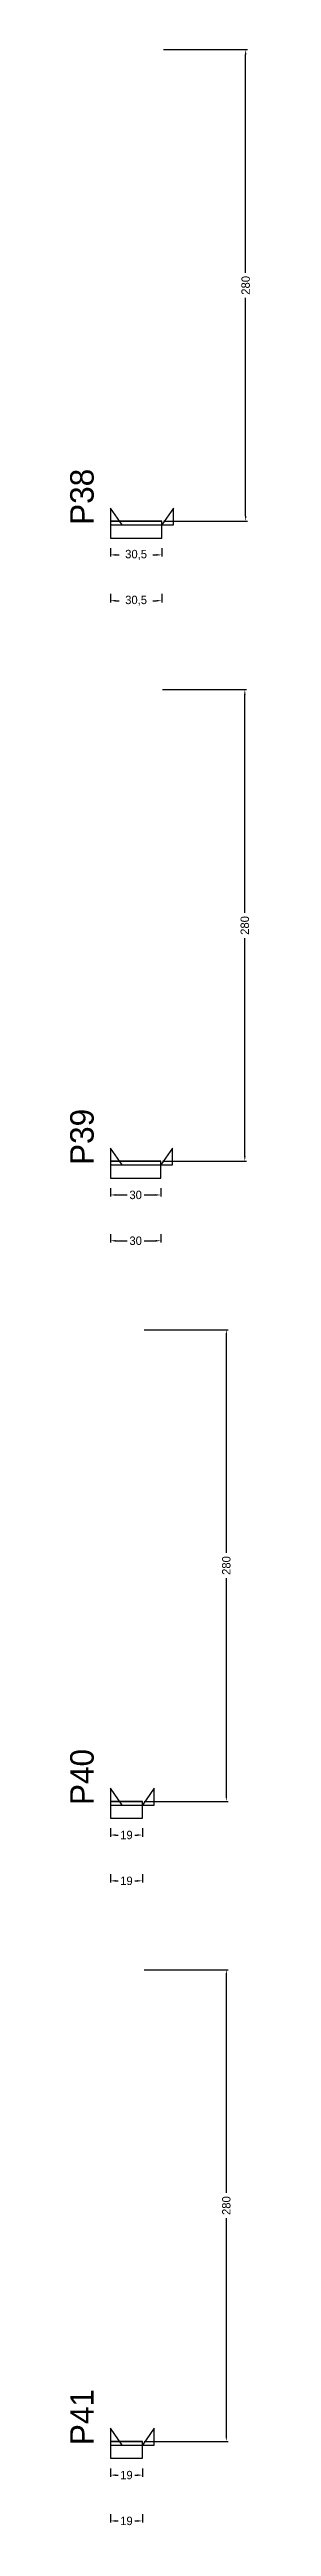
# Model space of a CAD drawing. Header units: centimetres. Extents: x -10500 to 4105, y -36866 to 295.
# Drawn here: x 3976 to 4084, y -15248 to -13778 of the extents above; entities that cross this region are included whole.
import ezdxf

# ---------------------------------------------------------------- set-up
doc = ezdxf.new("R2010")
doc.units = ezdxf.units.CM
for name, color, linetype in [('NOMENCLATURA', 7, 'Continuous'), ('SARR_2.2x10', 60, 'Continuous'), ('SARR_2.2x7', 40, 'Continuous')]:
    doc.layers.add(name, color=color, linetype=linetype)
doc.dimstyles.new('PAINEL-NOVA', dxfattribs={"dimtxt": 5, "dimasz": 3, "dimexe": 1, "dimexo": 1, "dimgap": 1, "dimtad": 1, "dimcen": 2.5, "dimazin": 3, "dimtfac": 1, "dimtmove": 0, "dimatfit": 3})

msp = doc.modelspace()

# ---------------------------------------------------------------- texts
at = {"layer": 'NOMENCLATURA'}
for s, p in [('P38', (3990, -14060)), ('P39', (3990, -14440)), ('P40', (3990, -14820)), ('P41', (3990, -15200))]:
    msp.add_text(s, height=14, rotation=90, dxfattribs=at).set_placement(p)

# ---------------------------------------------------------------- blocks, each defined once
blk = doc.blocks.new('_CLOSEDFILLED')
at = {"color": 0, "linetype": 'BYBLOCK'}
blk.add_solid([(-1, 0.16), (0, 0), (-1, -0.16)], dxfattribs=at)
blk = doc.blocks.new('*D1061')
for p, q in [((4000, -15213.8), (4000, -15218.8)), ((4003, -15217.8), (4004.5, -15217.8)), ((4014.5, -15217.8), (4016, -15217.8)), ((4019, -15213.8), (4019, -15218.8))]:
    blk.add_line(p, q)
at = {"layer": 'Defpoints'}
for p in [(4000, -15212.8), (4000, -15217.8), (4019, -15212.8)]:
    blk.add_point(p, dxfattribs=at)
at = {"layer": 'SARR_2.2x10', "xscale": 3, "yscale": 3, "rotation": 180}
blk.add_blockref('_CLOSEDFILLED', (4000, -15217.8), dxfattribs=at)
at = {"layer": 'SARR_2.2x10', "xscale": 3, "yscale": 3}
blk.add_blockref('_CLOSEDFILLED', (4019, -15217.8), dxfattribs=at)
at = {"layer": 'SARR_2.2x10', "insert": (4009.5, -15217.8), "char_height": 5, "attachment_point": 5}
blk.add_mtext('19', dxfattribs=at)
blk = doc.blocks.new('*D1062')
for p, q in [((4020, -14917.8), (4070, -14917.8)), ((4069, -15050.3), (4069, -14920.8)), ((4069, -15194.8), (4069, -15065.3)), ((4020, -15197.8), (4070, -15197.8))]:
    blk.add_line(p, q)
at = {"layer": 'Defpoints'}
for p in [(4019, -14917.8), (4019, -15197.8), (4069, -15197.8)]:
    blk.add_point(p, dxfattribs=at)
at = {"layer": 'SARR_2.2x10', "xscale": 3, "yscale": 3}
for p, rotation in [((4069, -14917.8), 90), ((4069, -15197.8), 270)]:
    blk.add_blockref('_CLOSEDFILLED', p, dxfattribs=dict(at, rotation=rotation))
at = {"layer": 'SARR_2.2x10', "insert": (4069, -15057.8), "char_height": 5, "attachment_point": 5, "rotation": 90}
blk.add_mtext('280', dxfattribs=at)
blk = doc.blocks.new('*D1063')
for p, q in [((4020, -14917.8), (4070, -14917.8)), ((4069, -15050.3), (4069, -14920.8)), ((4069, -15194.8), (4069, -15065.3)), ((4020, -15197.8), (4070, -15197.8))]:
    blk.add_line(p, q)
at = {"layer": 'Defpoints'}
for p in [(4019, -14917.8), (4019, -15197.8), (4069, -15197.8)]:
    blk.add_point(p, dxfattribs=at)
at = {"layer": 'SARR_2.2x10', "xscale": 3, "yscale": 3}
for p, rotation in [((4069, -14917.8), 90), ((4069, -15197.8), 270)]:
    blk.add_blockref('_CLOSEDFILLED', p, dxfattribs=dict(at, rotation=rotation))
at = {"layer": 'SARR_2.2x10', "insert": (4069, -15057.8), "char_height": 5, "attachment_point": 5, "rotation": 90}
blk.add_mtext('280', dxfattribs=at)
blk = doc.blocks.new('*D1064')
for p, q in [((4020, -14917.8), (4070, -14917.8)), ((4069, -15050.3), (4069, -14920.8)), ((4069, -15194.8), (4069, -15065.3)), ((4020, -15197.8), (4070, -15197.8))]:
    blk.add_line(p, q)
at = {"layer": 'Defpoints'}
for p in [(4019, -14917.8), (4019, -15197.8), (4069, -15197.8)]:
    blk.add_point(p, dxfattribs=at)
at = {"layer": 'SARR_2.2x10', "xscale": 3, "yscale": 3}
for p, rotation in [((4069, -14917.8), 90), ((4069, -15197.8), 270)]:
    blk.add_blockref('_CLOSEDFILLED', p, dxfattribs=dict(at, rotation=rotation))
at = {"layer": 'SARR_2.2x10', "insert": (4069, -15057.8), "char_height": 5, "attachment_point": 5, "rotation": 90}
blk.add_mtext('280', dxfattribs=at)
blk = doc.blocks.new('*D1065')
for p, q in [((4020, -14917.8), (4070, -14917.8)), ((4069, -15050.3), (4069, -14920.8)), ((4069, -15194.8), (4069, -15065.3)), ((4020, -15197.8), (4070, -15197.8))]:
    blk.add_line(p, q)
at = {"layer": 'Defpoints'}
for p in [(4019, -14917.8), (4019, -15197.8), (4069, -15197.8)]:
    blk.add_point(p, dxfattribs=at)
at = {"layer": 'SARR_2.2x10', "xscale": 3, "yscale": 3}
for p, rotation in [((4069, -14917.8), 90), ((4069, -15197.8), 270)]:
    blk.add_blockref('_CLOSEDFILLED', p, dxfattribs=dict(at, rotation=rotation))
at = {"layer": 'SARR_2.2x10', "insert": (4069, -15057.8), "char_height": 5, "attachment_point": 5, "rotation": 90}
blk.add_mtext('280', dxfattribs=at)
blk = doc.blocks.new('*D1066')
for p, q in [((4000, -15241), (4000, -15246)), ((4003, -15245), (4004.5, -15245)), ((4014.5, -15245), (4016, -15245)), ((4019, -15241), (4019, -15246))]:
    blk.add_line(p, q)
at = {"layer": 'Defpoints'}
for p in [(4000, -15240), (4000, -15245), (4019, -15240)]:
    blk.add_point(p, dxfattribs=at)
at = {"layer": 'SARR_2.2x10', "xscale": 3, "yscale": 3, "rotation": 180}
blk.add_blockref('_CLOSEDFILLED', (4000, -15245), dxfattribs=at)
at = {"layer": 'SARR_2.2x10', "xscale": 3, "yscale": 3}
blk.add_blockref('_CLOSEDFILLED', (4019, -15245), dxfattribs=at)
at = {"layer": 'SARR_2.2x10', "insert": (4009.5, -15245), "char_height": 5, "attachment_point": 5}
blk.add_mtext('19', dxfattribs=at)
blk = doc.blocks.new('GRA-E')
at = {"layer": 'SARR_2.2x7'}
blk.add_lwpolyline([(0, 0), (7, 0), (0, 10)], close=True, dxfattribs=at)
blk = doc.blocks.new('GRA-D')
at = {"layer": 'SARR_2.2x7'}
blk.add_lwpolyline([(0, 0), (7, 0), (7, 10)], close=True, dxfattribs=at)
blk = doc.blocks.new('*D1035')
for p, q in [((4000, -14833.8), (4000, -14838.8)), ((4019, -14833.8), (4019, -14838.8)), ((4003, -14837.8), (4004.5, -14837.8)), ((4014.5, -14837.8), (4016, -14837.8))]:
    blk.add_line(p, q)
at = {"layer": 'Defpoints'}
for p in [(4000, -14832.8), (4019, -14832.8), (4000, -14837.8)]:
    blk.add_point(p, dxfattribs=at)
at = {"layer": 'SARR_2.2x10', "xscale": 3, "yscale": 3, "rotation": 180}
blk.add_blockref('_CLOSEDFILLED', (4000, -14837.8), dxfattribs=at)
at = {"layer": 'SARR_2.2x10', "xscale": 3, "yscale": 3}
blk.add_blockref('_CLOSEDFILLED', (4019, -14837.8), dxfattribs=at)
at = {"layer": 'SARR_2.2x10', "insert": (4009.5, -14837.8), "char_height": 5, "attachment_point": 5}
blk.add_mtext('19', dxfattribs=at)
blk = doc.blocks.new('*D1036')
for p, q in [((4020, -14537.8), (4070, -14537.8)), ((4069, -14670.3), (4069, -14540.8)), ((4069, -14814.8), (4069, -14685.3)), ((4020, -14817.8), (4070, -14817.8))]:
    blk.add_line(p, q)
at = {"layer": 'Defpoints'}
for p in [(4019, -14537.8), (4019, -14817.8), (4069, -14817.8)]:
    blk.add_point(p, dxfattribs=at)
at = {"layer": 'SARR_2.2x10', "xscale": 3, "yscale": 3}
for p, rotation in [((4069, -14537.8), 90), ((4069, -14817.8), 270)]:
    blk.add_blockref('_CLOSEDFILLED', p, dxfattribs=dict(at, rotation=rotation))
at = {"layer": 'SARR_2.2x10', "insert": (4069, -14677.8), "char_height": 5, "attachment_point": 5, "rotation": 90}
blk.add_mtext('280', dxfattribs=at)
blk = doc.blocks.new('*D1037')
for p, q in [((4020, -14537.8), (4070, -14537.8)), ((4069, -14670.3), (4069, -14540.8)), ((4069, -14814.8), (4069, -14685.3)), ((4020, -14817.8), (4070, -14817.8))]:
    blk.add_line(p, q)
at = {"layer": 'Defpoints'}
for p in [(4019, -14537.8), (4019, -14817.8), (4069, -14817.8)]:
    blk.add_point(p, dxfattribs=at)
at = {"layer": 'SARR_2.2x10', "xscale": 3, "yscale": 3}
for p, rotation in [((4069, -14537.8), 90), ((4069, -14817.8), 270)]:
    blk.add_blockref('_CLOSEDFILLED', p, dxfattribs=dict(at, rotation=rotation))
at = {"layer": 'SARR_2.2x10', "insert": (4069, -14677.8), "char_height": 5, "attachment_point": 5, "rotation": 90}
blk.add_mtext('280', dxfattribs=at)
blk = doc.blocks.new('*D1038')
for p, q in [((4020, -14537.8), (4070, -14537.8)), ((4069, -14670.3), (4069, -14540.8)), ((4069, -14814.8), (4069, -14685.3)), ((4020, -14817.8), (4070, -14817.8))]:
    blk.add_line(p, q)
at = {"layer": 'Defpoints'}
for p in [(4019, -14537.8), (4019, -14817.8), (4069, -14817.8)]:
    blk.add_point(p, dxfattribs=at)
at = {"layer": 'SARR_2.2x10', "xscale": 3, "yscale": 3}
for p, rotation in [((4069, -14537.8), 90), ((4069, -14817.8), 270)]:
    blk.add_blockref('_CLOSEDFILLED', p, dxfattribs=dict(at, rotation=rotation))
at = {"layer": 'SARR_2.2x10', "insert": (4069, -14677.8), "char_height": 5, "attachment_point": 5, "rotation": 90}
blk.add_mtext('280', dxfattribs=at)
blk = doc.blocks.new('*D1039')
for p, q in [((4020, -14537.8), (4070, -14537.8)), ((4069, -14670.3), (4069, -14540.8)), ((4069, -14814.8), (4069, -14685.3)), ((4020, -14817.8), (4070, -14817.8))]:
    blk.add_line(p, q)
at = {"layer": 'Defpoints'}
for p in [(4019, -14537.8), (4019, -14817.8), (4069, -14817.8)]:
    blk.add_point(p, dxfattribs=at)
at = {"layer": 'SARR_2.2x10', "xscale": 3, "yscale": 3}
for p, rotation in [((4069, -14537.8), 90), ((4069, -14817.8), 270)]:
    blk.add_blockref('_CLOSEDFILLED', p, dxfattribs=dict(at, rotation=rotation))
at = {"layer": 'SARR_2.2x10', "insert": (4069, -14677.8), "char_height": 5, "attachment_point": 5, "rotation": 90}
blk.add_mtext('280', dxfattribs=at)
blk = doc.blocks.new('*D1040')
for p, q in [((4000, -14861), (4000, -14866)), ((4003, -14865), (4004.5, -14865)), ((4014.5, -14865), (4016, -14865)), ((4019, -14861), (4019, -14866))]:
    blk.add_line(p, q)
at = {"layer": 'Defpoints'}
for p in [(4000, -14860), (4000, -14865), (4019, -14860)]:
    blk.add_point(p, dxfattribs=at)
at = {"layer": 'SARR_2.2x10', "xscale": 3, "yscale": 3, "rotation": 180}
blk.add_blockref('_CLOSEDFILLED', (4000, -14865), dxfattribs=at)
at = {"layer": 'SARR_2.2x10', "xscale": 3, "yscale": 3}
blk.add_blockref('_CLOSEDFILLED', (4019, -14865), dxfattribs=at)
at = {"layer": 'SARR_2.2x10', "insert": (4009.5, -14865), "char_height": 5, "attachment_point": 5}
blk.add_mtext('19', dxfattribs=at)
blk = doc.blocks.new('*D1009')
for p, q in [((4000, -14453.8), (4000, -14458.8)), ((4030, -14453.8), (4030, -14458.8)), ((4003, -14457.8), (4010, -14457.8)), ((4020, -14457.8), (4027, -14457.8))]:
    blk.add_line(p, q)
at = {"layer": 'Defpoints'}
for p in [(4000, -14452.8), (4030, -14452.8), (4000, -14457.8)]:
    blk.add_point(p, dxfattribs=at)
at = {"layer": 'SARR_2.2x10', "xscale": 3, "yscale": 3, "rotation": 180}
blk.add_blockref('_CLOSEDFILLED', (4000, -14457.8), dxfattribs=at)
at = {"layer": 'SARR_2.2x10', "xscale": 3, "yscale": 3}
blk.add_blockref('_CLOSEDFILLED', (4030, -14457.8), dxfattribs=at)
at = {"layer": 'SARR_2.2x10', "insert": (4015, -14457.8), "char_height": 5, "attachment_point": 5}
blk.add_mtext('30', dxfattribs=at)
blk = doc.blocks.new('*D1010')
for p, q in [((4031, -14157.8), (4081, -14157.8)), ((4080, -14290.3), (4080, -14160.8)), ((4080, -14434.8), (4080, -14305.3)), ((4031, -14437.8), (4081, -14437.8))]:
    blk.add_line(p, q)
at = {"layer": 'Defpoints'}
for p in [(4030, -14157.8), (4030, -14437.8), (4080, -14437.8)]:
    blk.add_point(p, dxfattribs=at)
at = {"layer": 'SARR_2.2x10', "xscale": 3, "yscale": 3}
for p, rotation in [((4080, -14157.8), 90), ((4080, -14437.8), 270)]:
    blk.add_blockref('_CLOSEDFILLED', p, dxfattribs=dict(at, rotation=rotation))
at = {"layer": 'SARR_2.2x10', "insert": (4080, -14297.8), "char_height": 5, "attachment_point": 5, "rotation": 90}
blk.add_mtext('280', dxfattribs=at)
blk = doc.blocks.new('*D1011')
for p, q in [((4031, -14157.8), (4081, -14157.8)), ((4080, -14290.3), (4080, -14160.8)), ((4080, -14434.8), (4080, -14305.3)), ((4031, -14437.8), (4081, -14437.8))]:
    blk.add_line(p, q)
at = {"layer": 'Defpoints'}
for p in [(4030, -14157.8), (4030, -14437.8), (4080, -14437.8)]:
    blk.add_point(p, dxfattribs=at)
at = {"layer": 'SARR_2.2x10', "xscale": 3, "yscale": 3}
for p, rotation in [((4080, -14157.8), 90), ((4080, -14437.8), 270)]:
    blk.add_blockref('_CLOSEDFILLED', p, dxfattribs=dict(at, rotation=rotation))
at = {"layer": 'SARR_2.2x10', "insert": (4080, -14297.8), "char_height": 5, "attachment_point": 5, "rotation": 90}
blk.add_mtext('280', dxfattribs=at)
blk = doc.blocks.new('*D1012')
for p, q in [((4031, -14157.8), (4081, -14157.8)), ((4080, -14290.3), (4080, -14160.8)), ((4080, -14434.8), (4080, -14305.3)), ((4031, -14437.8), (4081, -14437.8))]:
    blk.add_line(p, q)
at = {"layer": 'Defpoints'}
for p in [(4030, -14157.8), (4030, -14437.8), (4080, -14437.8)]:
    blk.add_point(p, dxfattribs=at)
at = {"layer": 'SARR_2.2x10', "xscale": 3, "yscale": 3}
for p, rotation in [((4080, -14157.8), 90), ((4080, -14437.8), 270)]:
    blk.add_blockref('_CLOSEDFILLED', p, dxfattribs=dict(at, rotation=rotation))
at = {"layer": 'SARR_2.2x10', "insert": (4080, -14297.8), "char_height": 5, "attachment_point": 5, "rotation": 90}
blk.add_mtext('280', dxfattribs=at)
blk = doc.blocks.new('*D1013')
for p, q in [((4031, -14157.8), (4081, -14157.8)), ((4080, -14290.3), (4080, -14160.8)), ((4080, -14434.8), (4080, -14305.3)), ((4031, -14437.8), (4081, -14437.8))]:
    blk.add_line(p, q)
at = {"layer": 'Defpoints'}
for p in [(4030, -14157.8), (4030, -14437.8), (4080, -14437.8)]:
    blk.add_point(p, dxfattribs=at)
at = {"layer": 'SARR_2.2x10', "xscale": 3, "yscale": 3}
for p, rotation in [((4080, -14157.8), 90), ((4080, -14437.8), 270)]:
    blk.add_blockref('_CLOSEDFILLED', p, dxfattribs=dict(at, rotation=rotation))
at = {"layer": 'SARR_2.2x10', "insert": (4080, -14297.8), "char_height": 5, "attachment_point": 5, "rotation": 90}
blk.add_mtext('280', dxfattribs=at)
blk = doc.blocks.new('*D1014')
for p, q in [((4000, -14481), (4000, -14486)), ((4030, -14481), (4030, -14486)), ((4003, -14485), (4010, -14485)), ((4020, -14485), (4027, -14485))]:
    blk.add_line(p, q)
at = {"layer": 'Defpoints'}
for p in [(4000, -14480), (4030, -14480), (4000, -14485)]:
    blk.add_point(p, dxfattribs=at)
at = {"layer": 'SARR_2.2x10', "xscale": 3, "yscale": 3, "rotation": 180}
blk.add_blockref('_CLOSEDFILLED', (4000, -14485), dxfattribs=at)
at = {"layer": 'SARR_2.2x10', "xscale": 3, "yscale": 3}
blk.add_blockref('_CLOSEDFILLED', (4030, -14485), dxfattribs=at)
at = {"layer": 'SARR_2.2x10', "insert": (4015, -14485), "char_height": 5, "attachment_point": 5}
blk.add_mtext('30', dxfattribs=at)
blk = doc.blocks.new('*D983')
for p, q in [((4000, -14073.8), (4000, -14078.8)), ((4003, -14077.8), (4005.25, -14077.8)), ((4025.25, -14077.8), (4027.5, -14077.8)), ((4030.5, -14073.8), (4030.5, -14078.8))]:
    blk.add_line(p, q)
at = {"layer": 'Defpoints'}
for p in [(4000, -14072.8), (4000, -14077.8), (4030.5, -14072.8)]:
    blk.add_point(p, dxfattribs=at)
at = {"layer": 'SARR_2.2x10', "xscale": 3, "yscale": 3, "rotation": 180}
blk.add_blockref('_CLOSEDFILLED', (4000, -14077.8), dxfattribs=at)
at = {"layer": 'SARR_2.2x10', "xscale": 3, "yscale": 3}
blk.add_blockref('_CLOSEDFILLED', (4030.5, -14077.8), dxfattribs=at)
at = {"layer": 'SARR_2.2x10', "insert": (4015.25, -14077.8), "char_height": 5, "attachment_point": 5}
blk.add_mtext('30,5', dxfattribs=at)
blk = doc.blocks.new('*D984')
for p, q in [((4031.5, -13777.8), (4081.5, -13777.8)), ((4080.5, -13910.3), (4080.5, -13780.8)), ((4080.5, -14054.8), (4080.5, -13925.3)), ((4031.5, -14057.8), (4081.5, -14057.8))]:
    blk.add_line(p, q)
at = {"layer": 'Defpoints'}
for p in [(4030.5, -13777.8), (4030.5, -14057.8), (4080.5, -14057.8)]:
    blk.add_point(p, dxfattribs=at)
at = {"layer": 'SARR_2.2x10', "xscale": 3, "yscale": 3}
for p, rotation in [((4080.5, -13777.8), 90), ((4080.5, -14057.8), 270)]:
    blk.add_blockref('_CLOSEDFILLED', p, dxfattribs=dict(at, rotation=rotation))
at = {"layer": 'SARR_2.2x10', "insert": (4080.5, -13917.8), "char_height": 5, "attachment_point": 5, "rotation": 90}
blk.add_mtext('280', dxfattribs=at)
blk = doc.blocks.new('*D985')
for p, q in [((4031.5, -13777.8), (4081.5, -13777.8)), ((4080.5, -13910.3), (4080.5, -13780.8)), ((4080.5, -14054.8), (4080.5, -13925.3)), ((4031.5, -14057.8), (4081.5, -14057.8))]:
    blk.add_line(p, q)
at = {"layer": 'Defpoints'}
for p in [(4030.5, -13777.8), (4030.5, -14057.8), (4080.5, -14057.8)]:
    blk.add_point(p, dxfattribs=at)
at = {"layer": 'SARR_2.2x10', "xscale": 3, "yscale": 3}
for p, rotation in [((4080.5, -13777.8), 90), ((4080.5, -14057.8), 270)]:
    blk.add_blockref('_CLOSEDFILLED', p, dxfattribs=dict(at, rotation=rotation))
at = {"layer": 'SARR_2.2x10', "insert": (4080.5, -13917.8), "char_height": 5, "attachment_point": 5, "rotation": 90}
blk.add_mtext('280', dxfattribs=at)
blk = doc.blocks.new('*D986')
for p, q in [((4031.5, -13777.8), (4081.5, -13777.8)), ((4080.5, -13910.3), (4080.5, -13780.8)), ((4080.5, -14054.8), (4080.5, -13925.3)), ((4031.5, -14057.8), (4081.5, -14057.8))]:
    blk.add_line(p, q)
at = {"layer": 'Defpoints'}
for p in [(4030.5, -13777.8), (4030.5, -14057.8), (4080.5, -14057.8)]:
    blk.add_point(p, dxfattribs=at)
at = {"layer": 'SARR_2.2x10', "xscale": 3, "yscale": 3}
for p, rotation in [((4080.5, -13777.8), 90), ((4080.5, -14057.8), 270)]:
    blk.add_blockref('_CLOSEDFILLED', p, dxfattribs=dict(at, rotation=rotation))
at = {"layer": 'SARR_2.2x10', "insert": (4080.5, -13917.8), "char_height": 5, "attachment_point": 5, "rotation": 90}
blk.add_mtext('280', dxfattribs=at)
blk = doc.blocks.new('*D987')
for p, q in [((4031.5, -13777.8), (4081.5, -13777.8)), ((4080.5, -13910.3), (4080.5, -13780.8)), ((4080.5, -14054.8), (4080.5, -13925.3)), ((4031.5, -14057.8), (4081.5, -14057.8))]:
    blk.add_line(p, q)
at = {"layer": 'Defpoints'}
for p in [(4030.5, -13777.8), (4030.5, -14057.8), (4080.5, -14057.8)]:
    blk.add_point(p, dxfattribs=at)
at = {"layer": 'SARR_2.2x10', "xscale": 3, "yscale": 3}
for p, rotation in [((4080.5, -13777.8), 90), ((4080.5, -14057.8), 270)]:
    blk.add_blockref('_CLOSEDFILLED', p, dxfattribs=dict(at, rotation=rotation))
at = {"layer": 'SARR_2.2x10', "insert": (4080.5, -13917.8), "char_height": 5, "attachment_point": 5, "rotation": 90}
blk.add_mtext('280', dxfattribs=at)
blk = doc.blocks.new('*D988')
for p, q in [((4000, -14101), (4000, -14106)), ((4030.5, -14101), (4030.5, -14106)), ((4003, -14105), (4005.25, -14105)), ((4025.25, -14105), (4027.5, -14105))]:
    blk.add_line(p, q)
at = {"layer": 'Defpoints'}
for p in [(4000, -14100), (4030.5, -14100), (4000, -14105)]:
    blk.add_point(p, dxfattribs=at)
at = {"layer": 'SARR_2.2x10', "xscale": 3, "yscale": 3, "rotation": 180}
blk.add_blockref('_CLOSEDFILLED', (4000, -14105), dxfattribs=at)
at = {"layer": 'SARR_2.2x10', "xscale": 3, "yscale": 3}
blk.add_blockref('_CLOSEDFILLED', (4030.5, -14105), dxfattribs=at)
at = {"layer": 'SARR_2.2x10', "insert": (4015.25, -14105), "char_height": 5, "attachment_point": 5}
blk.add_mtext('30,5', dxfattribs=at)

# ---------------------------------------------------------------- dimensions: what is measured, and where the dimension line sits
at = {"layer": 'SARR_2.2x10'}
for base, p1, p2, picture, middle in [((4080.5, -14057.8), (4030.5, -14057.8), (4030.5, -13777.8), '*D984', (4080.5, -13917.8)), ((4080.5, -14057.8), (4030.5, -14057.8), (4030.5, -13777.8), '*D985', (4080.5, -13917.8)), ((4080.5, -14057.8), (4030.5, -14057.8), (4030.5, -13777.8), '*D986', (4080.5, -13917.8)), ((4080.5, -14057.8), (4030.5, -14057.8), (4030.5, -13777.8), '*D987', (4080.5, -13917.8)), ((4080, -14437.8), (4030, -14437.8), (4030, -14157.8), '*D1010', (4080, -14297.8)), ((4080, -14437.8), (4030, -14437.8), (4030, -14157.8), '*D1011', (4080, -14297.8)), ((4080, -14437.8), (4030, -14437.8), (4030, -14157.8), '*D1012', (4080, -14297.8)), ((4080, -14437.8), (4030, -14437.8), (4030, -14157.8), '*D1013', (4080, -14297.8)), ((4069, -14817.8), (4019, -14817.8), (4019, -14537.8), '*D1036', (4069, -14677.8)), ((4069, -14817.8), (4019, -14817.8), (4019, -14537.8), '*D1037', (4069, -14677.8)), ((4069, -14817.8), (4019, -14817.8), (4019, -14537.8), '*D1038', (4069, -14677.8)), ((4069, -14817.8), (4019, -14817.8), (4019, -14537.8), '*D1039', (4069, -14677.8)), ((4069, -15197.8), (4019, -15197.8), (4019, -14917.8), '*D1062', (4069, -15057.8)), ((4069, -15197.8), (4019, -15197.8), (4019, -14917.8), '*D1063', (4069, -15057.8)), ((4069, -15197.8), (4019, -15197.8), (4019, -14917.8), '*D1064', (4069, -15057.8)), ((4069, -15197.8), (4019, -15197.8), (4019, -14917.8), '*D1065', (4069, -15057.8))]:
    dim = msp.add_linear_dim(base=base, p1=p1, p2=p2, angle=90, dimstyle='PAINEL-NOVA', dxfattribs=at)
    dim.commit()
    dim.dimension.update_dxf_attribs({"geometry": picture, "text_midpoint": middle})
for base, p1, p2, picture, middle in [((4000, -14077.8), (4000, -14072.8), (4030.5, -14072.8), '*D983', (4015.25, -14077.8)), ((4000, -14105), (4000, -14100), (4030.5, -14100), '*D988', (4015.25, -14105)), ((4000, -14457.8), (4000, -14452.8), (4030, -14452.8), '*D1009', (4015, -14457.8)), ((4000, -14485), (4000, -14480), (4030, -14480), '*D1014', (4015, -14485)), ((4000, -14837.8), (4000, -14832.8), (4019, -14832.8), '*D1035', (4009.5, -14837.8)), ((4000, -14865), (4000, -14860), (4019, -14860), '*D1040', (4009.5, -14865)), ((4000, -15217.8), (4000, -15212.8), (4019, -15212.8), '*D1061', (4009.5, -15217.8)), ((4000, -15245), (4000, -15240), (4019, -15240), '*D1066', (4009.5, -15245))]:
    dim = msp.add_linear_dim(base=base, p1=p1, p2=p2, dimstyle='PAINEL-NOVA', dxfattribs=at)
    dim.commit()
    dim.dimension.update_dxf_attribs({"geometry": picture, "text_midpoint": middle})

# ---------------------------------------------------------------- linework, layer by layer
at = {"layer": 'SARR_2.2x10'}
for p, q in [((4030.5, -14057.8), (4000, -14057.8)), ((4000, -14057.8), (4000, -14067.8)), ((4000, -14067.8), (4030.5, -14067.8)), ((4030.5, -14067.8), (4030.5, -14057.8)), ((4030, -14437.8), (4000, -14437.8)), ((4000, -14437.8), (4000, -14447.8)), ((4030, -14447.8), (4030, -14437.8)), ((4000, -14447.8), (4030, -14447.8)), ((4019, -14817.8), (4000, -14817.8)), ((4000, -14817.8), (4000, -14827.8)), ((4019, -14827.8), (4019, -14817.8)), ((4000, -14827.8), (4019, -14827.8)), ((4019, -15197.8), (4000, -15197.8)), ((4000, -15197.8), (4000, -15207.8)), ((4019, -15207.8), (4019, -15197.8)), ((4000, -15207.8), (4019, -15207.8))]:
    msp.add_line(p, q, dxfattribs=at)
at = {"layer": 'SARR_2.2x7'}
for p, q in [((4030.5, -14057.8), (4000, -14057.8)), ((4000, -14057.8), (4000, -14060)), ((4000, -14057.8), (4007, -14057.8)), ((4000, -14057.8), (4007, -14057.8)), ((4000, -14057.8), (4007, -14057.8)), ((4000, -14057.8), (4007, -14057.8)), ((4000, -14060), (4030.5, -14060)), ((4007, -14057.8), (4030.5, -14057.8)), ((4007, -14057.8), (4030.5, -14057.8)), ((4007, -14057.8), (4030.5, -14057.8)), ((4007, -14057.8), (4030.5, -14057.8)), ((4030.5, -14060), (4030.5, -14057.8)), ((4030, -14437.8), (4000, -14437.8)), ((4000, -14437.8), (4000, -14440)), ((4000, -14437.8), (4007, -14437.8)), ((4000, -14437.8), (4007, -14437.8)), ((4000, -14437.8), (4007, -14437.8)), ((4000, -14437.8), (4007, -14437.8)), ((4000, -14440), (4030, -14440)), ((4007, -14437.8), (4030, -14437.8)), ((4007, -14437.8), (4030, -14437.8)), ((4007, -14437.8), (4030, -14437.8)), ((4007, -14437.8), (4030, -14437.8)), ((4030, -14440), (4030, -14437.8)), ((4019, -14817.8), (4000, -14817.8)), ((4000, -14817.8), (4000, -14820)), ((4000, -14817.8), (4007, -14817.8)), ((4000, -14817.8), (4007, -14817.8)), ((4000, -14817.8), (4007, -14817.8)), ((4000, -14817.8), (4007, -14817.8)), ((4000, -14820), (4019, -14820)), ((4007, -14817.8), (4019, -14817.8)), ((4007, -14817.8), (4019, -14817.8)), ((4007, -14817.8), (4019, -14817.8)), ((4007, -14817.8), (4019, -14817.8)), ((4019, -14820), (4019, -14817.8)), ((4019, -15197.8), (4000, -15197.8)), ((4000, -15197.8), (4000, -15200)), ((4000, -15197.8), (4007, -15197.8)), ((4000, -15197.8), (4007, -15197.8)), ((4000, -15197.8), (4007, -15197.8)), ((4000, -15197.8), (4007, -15197.8)), ((4000, -15200), (4019, -15200)), ((4007, -15197.8), (4019, -15197.8)), ((4007, -15197.8), (4019, -15197.8)), ((4007, -15197.8), (4019, -15197.8)), ((4007, -15197.8), (4019, -15197.8)), ((4019, -15200), (4019, -15197.8))]:
    msp.add_line(p, q, dxfattribs=at)

# ---------------------------------------------------------------- block references
for name, p in [('GRA-E', (4000, -14060)), ('GRA-D', (4030.5, -14060)), ('GRA-E', (4000, -14440)), ('GRA-D', (4030, -14440)), ('GRA-E', (4000, -14820)), ('GRA-D', (4019, -14820)), ('GRA-E', (4000, -15200)), ('GRA-D', (4019, -15200))]:
    msp.add_blockref(name, p, dxfattribs=at)

msp.set_redraw_order([(e.dxf.handle, doc.entitydb.next_handle()) for e in msp.query("TEXT MTEXT ATTDEF DIMENSION ARC_DIMENSION")])  # texts and dimensions are drawn at this point

doc.saveas('drawing.dxf')
